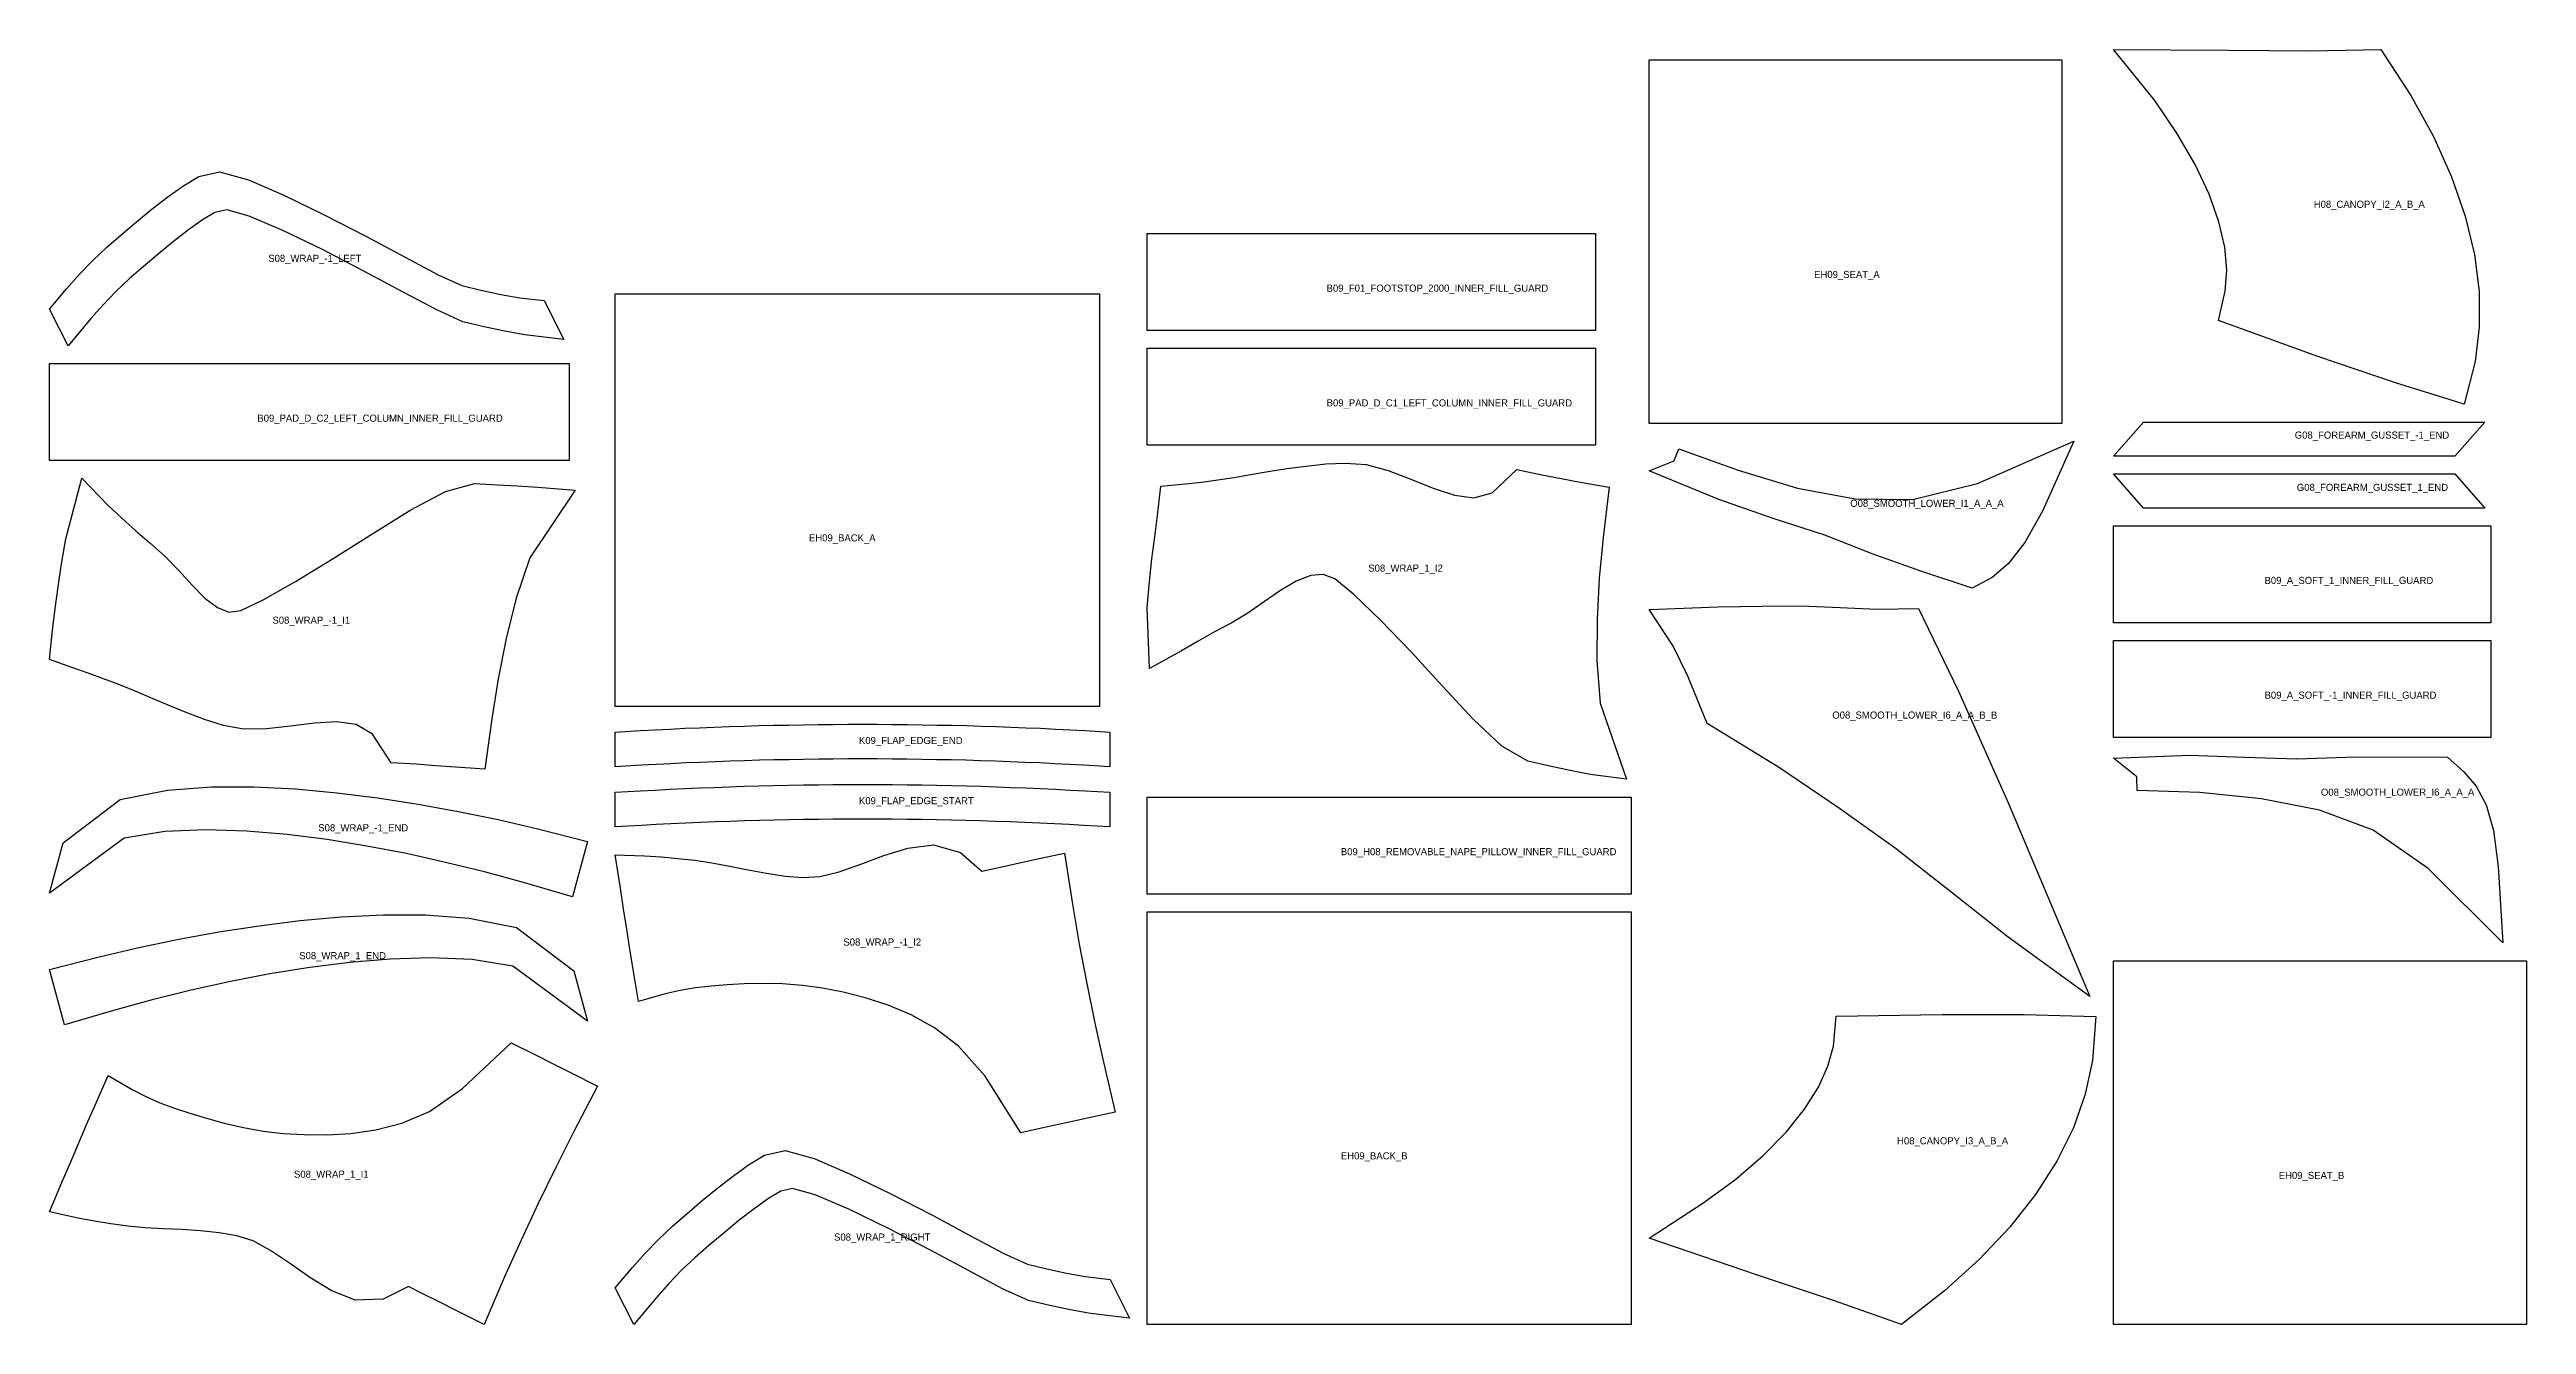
# Model space of a CAD drawing. Header units: millimetres. Extents: x 15 to 21550, y 15 to 1461.
# Drawn here: x 15520 to 18304, y 15 to 1448 of the extents above; entities that cross this region are included whole.
import ezdxf

# ---------------------------------------------------------------- set-up
doc = ezdxf.new("R2010")
doc.units = ezdxf.units.MM

msp = doc.modelspace()

# ---------------------------------------------------------------- texts
for s, p in [('H08_CANOPY_I2_A_B_A', (18064.7, 1270.5)), ('S08_WRAP_-1_LEFT', (15765.4, 1209.7)), ('EH09_SEAT_A', (17503.1, 1191.6)), ('B09_F01_FOOTSTOP_2000_INNER_FILL_GUARD', (16955.1, 1176.2)), ('B09_PAD_D_C2_LEFT_COLUMN_INNER_FILL_GUARD', (15753.1, 1030)), ('B09_PAD_D_C1_LEFT_COLUMN_INNER_FILL_GUARD', (16955.1, 1047.2)), ('G08_FOREARM_GUSSET_-1_END', (18043.4, 1011)), ('G08_FOREARM_GUSSET_1_END', (18045.7, 952.2)), ('O08_SMOOTH_LOWER_I1_A_A_A', (17543.7, 934.3)), ('EH09_BACK_A', (16373.2, 895.4)), ('S08_WRAP_1_I2', (17001.9, 861.4)), ('B09_A_SOFT_1_INNER_FILL_GUARD', (18009.4, 847.6)), ('S08_WRAP_-1_I1', (15770.1, 802.9)), ('B09_A_SOFT_-1_INNER_FILL_GUARD', (18009.4, 718.6)), ('O08_SMOOTH_LOWER_I6_A_A_B_B', (17523.5, 696.2)), ('K09_FLAP_EDGE_END', (16429.4, 667.6)), ('O08_SMOOTH_LOWER_I6_A_A_A', (18072.8, 609.5)), ('K09_FLAP_EDGE_START', (16429.4, 599.9)), ('S08_WRAP_-1_END', (15821.6, 569.5)), ('B09_H08_REMOVABLE_NAPE_PILLOW_INNER_FILL_GUARD', (16971.1, 542.6)), ('S08_WRAP_-1_I2', (16411.9, 441)), ('S08_WRAP_1_END', (15800.2, 425.7)), ('H08_CANOPY_I3_A_B_A', (17596.3, 217.5)), ('EH09_BACK_B', (16971.1, 200.6)), ('S08_WRAP_1_I1', (15794.3, 180)), ('EH09_SEAT_B', (18025.4, 178.6)), ('S08_WRAP_1_RIGHT', (16401.4, 109.3))]:
    msp.add_text(s, height=8).set_placement(p)

# ---------------------------------------------------------------- linework, layer by layer
for points in [[(17839.8, 1448.5), (17968, 1447.8), (18060.2, 1447.2), (18140, 1448.5), (18173.7, 1396.9), (18199.2, 1350.8), (18219.6, 1305.4), (18235.1, 1261.1), (18245.4, 1217.9), (18250.6, 1176.3), (18250.8, 1136.2), (18246.1, 1097.9), (18233.9, 1049.6), (18156.7, 1073.6), (18069.5, 1103.2), (17957.6, 1144), (17965.3, 1176.9), (17966.9, 1200.3), (17964.6, 1226.2), (17958.2, 1254.7), (17947.2, 1285.8), (17931.5, 1319.1), (17911, 1354.3), (17885.9, 1391), (17839.8, 1448.5)], [(17317.5, 1028), (17317.5, 1437), (17781.5, 1437), (17781.5, 1028), (17317.5, 1028)], [(15519.5, 1156.6), (15538.6, 1179.4), (15553.2, 1195.8), (15568.2, 1211.4), (15583.9, 1226.2), (15600.2, 1240.3), (15617.3, 1254.8), (15634.9, 1269.2), (15652.4, 1282.8), (15669.4, 1294.8), (15687.3, 1305.7), (15710.4, 1311), (15743, 1301.9), (15782.9, 1284.9), (15828.2, 1262.8), (15875.2, 1238.5), (15919.4, 1214.9), (15956.3, 1195.1), (15982.8, 1183.2), (16004.5, 1178), (16026.7, 1173.2), (16048.2, 1169.3), (16075.6, 1166.2), (16097.5, 1122.6), (16053.7, 1127.7), (16031, 1131.8), (16008.1, 1136.8), (15984, 1142.5), (15954.7, 1155.7), (15917, 1175.8), (15873, 1199.4), (15826.5, 1223.5), (15781.9, 1245.1), (15744, 1261.3), (15718.8, 1268.4), (15705.4, 1265.3), (15691.6, 1256.9), (15675.7, 1245.6), (15658.8, 1232.6), (15641.6, 1218.5), (15624.8, 1204.2), (15609, 1190.5), (15594.1, 1176.5), (15579.8, 1161.6), (15565.8, 1145.9), (15540.3, 1115.4), (15519.5, 1156.6)], [(16753.5, 1132.6), (16753.5, 1241.6), (17257.5, 1241.6), (17257.5, 1132.6), (16753.5, 1132.6)], [(16155.5, 709.8), (16155.5, 1173.8), (16699.6, 1173.8), (16699.6, 709.8), (16155.5, 709.8)], [(15519.5, 986.4), (15519.5, 1095.4), (16103.5, 1095.4), (16103.5, 986.4), (15519.5, 986.4)], [(16753.5, 1003.6), (16753.5, 1112.6), (17257.5, 1112.6), (17257.5, 1003.6), (16753.5, 1003.6)], [(17345.6, 986.2), (17345.6, 986.3), (17351.2, 999.7), (17417.6, 975.5), (17484.3, 955.2), (17549.3, 943.4), (17613.8, 942.4), (17686.8, 960.6), (17795, 1008), (17759.8, 929.5), (17739.9, 894.1), (17721.4, 870.1), (17703.2, 854.8), (17680.9, 842.9), (17622.9, 862), (17568.4, 881.3), (17515.2, 902.6), (17457.1, 921.1), (17395.8, 942.6), (17317.5, 974.8), (17345.6, 986.2)], [(17873.3, 1029.6), (17900.7, 1029.6), (17922.7, 1029.6), (17944.7, 1029.6), (17966.7, 1029.6), (17988.7, 1029.6), (18010.6, 1029.6), (18032.6, 1029.6), (18054.6, 1029.6), (18076.6, 1029.6), (18098.6, 1029.6), (18120.6, 1029.6), (18142.6, 1029.6), (18164.5, 1029.6), (18186.5, 1029.6), (18208.5, 1029.6), (18256.9, 1029.6), (18223.5, 991.3), (18196, 991.3), (18174, 991.3), (18152.1, 991.3), (18130.1, 991.3), (18108.1, 991.3), (18086.1, 991.3), (18064.1, 991.3), (18042.1, 991.3), (18020.1, 991.3), (17998.2, 991.3), (17976.2, 991.3), (17954.2, 991.3), (17932.2, 991.3), (17910.2, 991.3), (17888.2, 991.3), (17839.8, 991.3), (17873.3, 1029.6)], [(16768.9, 957.6), (16796.6, 960), (16814.6, 962.1), (16832.7, 964.6), (16850.9, 967.4), (16869.6, 970.5), (16889.4, 974), (16910.5, 977.3), (16932.2, 980.2), (16954.2, 982.5), (16976.5, 983.6), (16999.5, 981.8), (17024.3, 975), (17049.7, 965.4), (17074.9, 955.3), (17099, 947.3), (17120.7, 944.3), (17141, 949.9), (17169, 976.4), (17196.9, 970.4), (17218.6, 966.1), (17240.1, 962.1), (17272.7, 956.4), (17265.8, 899.7), (17261.6, 854.2), (17259.1, 808.2), (17258.9, 761.4), (17262.6, 713.6), (17292.2, 628), (17251.3, 633.3), (17228.7, 637.8), (17206, 642.8), (17181.2, 648.3), (17152.1, 665.4), (17119.8, 695.4), (17085.5, 732.5), (17050.1, 771.2), (17015.5, 806.9), (16985.5, 835.6), (16964.2, 853.2), (16951.2, 858.3), (16937.2, 857), (16920.8, 850.6), (16903.4, 840.2), (16885.2, 827.7), (16866.5, 814.8), (16847.7, 803.7), (16829.2, 793.6), (16810.8, 783.2), (16792.1, 772.6), (16756.1, 752.5), (16753.5, 821.3), (16756, 850.2), (16758.8, 876), (16761.8, 900.6), (16764.8, 924.5), (16768.9, 957.6)], [(15555.9, 966.4), (15585.5, 935.9), (15600.8, 921.5), (15616.5, 907.5), (15632.4, 893.9), (15648.6, 879.4), (15664.6, 863), (15679.7, 846.4), (15694.2, 831.8), (15708.3, 821), (15721.2, 816), (15734.7, 817.6), (15759.7, 829.7), (15795.9, 850.2), (15838.4, 876.1), (15882.8, 904.2), (15925.6, 930.9), (15964.5, 951.7), (15997.3, 960.4), (16022.6, 959.1), (16045.7, 958), (16068.3, 956.5), (16110.2, 953.2), (16059.3, 877.1), (16044, 831.8), (16032.7, 786.3), (16023.9, 741.1), (16016.6, 695.9), (16008.8, 639.5), (15975.9, 641.7), (15953.9, 643.2), (15931.8, 644.8), (15903.5, 646.5), (15882.5, 678.7), (15864.3, 689.6), (15842.5, 692.4), (15817.3, 691), (15790.4, 687.8), (15763.4, 684.9), (15737.6, 684.5), (15714.9, 688.5), (15693.6, 695.3), (15673, 703.1), (15652.8, 711.4), (15633.3, 719.7), (15614.9, 727.4), (15597.4, 734.4), (15580.2, 740.9), (15562.9, 747.3), (15545.7, 753.4), (15519.5, 762.7), (15523, 795.8), (15525.9, 819.9), (15529.2, 844.5), (15533, 870.1), (15537.7, 898.5), (15555.9, 966.4)], [(17839.8, 971.3), (17888.2, 971.3), (17910.2, 971.3), (17954.2, 971.3), (17976.2, 971.3), (17998.2, 971.3), (18020.1, 971.3), (18042.1, 971.3), (18064.1, 971.3), (18086.1, 971.3), (18108.1, 971.3), (18130.1, 971.3), (18152.1, 971.3), (18174, 971.3), (18196, 971.3), (18223.5, 971.3), (18256.9, 933), (18208.5, 933), (18186.5, 933), (18164.5, 933), (18142.6, 933), (18120.6, 933), (18098.6, 933), (18076.6, 933), (18054.6, 933), (18032.6, 933), (18010.6, 933), (17988.7, 933), (17966.7, 933), (17944.7, 933), (17922.7, 933), (17900.7, 933), (17873.3, 933), (17839.8, 971.3)], [(17839.8, 804), (17839.8, 913), (18263.8, 913), (18263.8, 804), (17839.8, 804)], [(17317.5, 819), (17395.3, 821.9), (17444.6, 822.5), (17488.6, 822.9), (17532.3, 821.1), (17573.8, 819.4), (17620.3, 819.9), (17665.3, 727.1), (17721.7, 600.8), (17813.2, 383.6), (17721.4, 450.3), (17658.5, 500), (17594.1, 550.6), (17531.8, 595.2), (17463, 641.5), (17383, 690.6), (17361, 744.1), (17344.3, 778.4), (17317.5, 819)], [(17839.8, 675), (17839.8, 784), (18263.8, 784), (18263.8, 675), (17839.8, 675)], [(16155.5, 681.1), (16183.5, 682.7), (16200.2, 683.7), (16216.8, 684.5), (16233.5, 685.3), (16250.2, 686), (16266.8, 686.7), (16283.5, 687.3), (16300.2, 687.8), (16316.9, 688.3), (16333.5, 688.7), (16350.2, 689), (16366.9, 689.3), (16383.5, 689.5), (16400.2, 689.7), (16416.9, 689.8), (16433.5, 689.8), (16450.2, 689.8), (16466.9, 689.7), (16483.6, 689.5), (16500.2, 689.3), (16516.9, 689), (16533.6, 688.7), (16550.2, 688.3), (16566.9, 687.8), (16583.6, 687.3), (16600.2, 686.7), (16616.9, 686), (16633.6, 685.3), (16650.3, 684.5), (16666.9, 683.7), (16683.6, 682.7), (16711.5, 681.1), (16711.5, 642.1), (16682.2, 643.8), (16665.7, 644.7), (16649.1, 645.5), (16632.5, 646.3), (16615.9, 647), (16599.3, 647.7), (16582.8, 648.3), (16566.2, 648.8), (16549.6, 649.3), (16533, 649.7), (16516.4, 650), (16499.9, 650.3), (16483.3, 650.5), (16466.7, 650.7), (16450.1, 650.8), (16433.5, 650.8), (16417, 650.8), (16400.4, 650.7), (16383.8, 650.5), (16367.2, 650.3), (16350.6, 650), (16334.1, 649.7), (16317.5, 649.3), (16300.9, 648.8), (16284.3, 648.3), (16267.7, 647.7), (16251.2, 647), (16234.6, 646.3), (16218, 645.5), (16201.4, 644.7), (16184.8, 643.8), (16155.5, 642.1), (16155.5, 681.1)], [(17839.8, 651.9), (17925.1, 655), (17987.4, 653), (18045.8, 651), (18101, 653), (18156.6, 653.4), (18215, 653), (18233.5, 636.4), (18247.2, 620.4), (18258.4, 599.3), (18266.6, 570.3), (18272.1, 530.1), (18277.2, 444), (18193.2, 527.5), (18131.6, 570.7), (18071.1, 593.3), (18006.1, 606), (17936.7, 613), (17866.2, 615.4), (17865.9, 630.2), (17865.9, 630.6), (17839.8, 651.9)], [(15534.7, 556.4), (15599.1, 605.2), (15652.2, 615.8), (15701.4, 619.4), (15749.2, 619.5), (15796.1, 617.2), (15842.5, 612.9), (15888.3, 607.2), (15933.8, 600.1), (15978.9, 591.9), (16023.7, 582.6), (16068.3, 572.2), (16124.1, 557.9), (16107.4, 495.7), (16052.2, 512), (16008.6, 523.8), (15964.8, 534.6), (15920.7, 544.4), (15876.3, 552.9), (15831.7, 560.2), (15786.7, 565.9), (15741.2, 569.8), (15695.4, 571.3), (15649, 569.4), (15603.4, 561.7), (15519.5, 500), (15534.7, 556.4)], [(16155.5, 613.4), (16183.5, 615), (16200.2, 615.9), (16216.8, 616.8), (16233.5, 617.6), (16250.2, 618.3), (16266.8, 618.9), (16283.5, 619.5), (16300.2, 620.1), (16316.9, 620.5), (16333.5, 620.9), (16350.2, 621.3), (16366.9, 621.6), (16383.5, 621.8), (16400.2, 622), (16416.9, 622), (16433.5, 622.1), (16450.2, 622), (16466.9, 622), (16483.6, 621.8), (16500.2, 621.6), (16516.9, 621.3), (16533.6, 620.9), (16550.2, 620.5), (16566.9, 620.1), (16583.6, 619.5), (16600.2, 618.9), (16616.9, 618.3), (16633.6, 617.6), (16650.3, 616.8), (16666.9, 615.9), (16683.6, 615), (16711.5, 613.4), (16711.5, 574.4), (16682.2, 576.1), (16665.7, 577), (16649.1, 577.8), (16632.5, 578.6), (16615.9, 579.3), (16599.3, 580), (16582.8, 580.6), (16566.2, 581.1), (16549.6, 581.6), (16533, 582), (16516.4, 582.3), (16499.9, 582.6), (16483.3, 582.8), (16466.7, 583), (16450.1, 583), (16433.5, 583.1), (16417, 583), (16400.4, 583), (16383.8, 582.8), (16367.2, 582.6), (16350.6, 582.3), (16334.1, 582), (16317.5, 581.6), (16300.9, 581.1), (16284.3, 580.6), (16267.7, 580), (16251.2, 579.3), (16234.6, 578.6), (16218, 577.8), (16201.4, 577), (16184.8, 576.1), (16155.5, 574.4), (16155.5, 613.4)], [(16753.5, 499), (16753.5, 608), (17297.5, 608), (17297.5, 499), (16753.5, 499)], [(16155.5, 543.1), (16188.5, 541.9), (16207.1, 540.7), (16225.9, 539.1), (16244.8, 537), (16264, 534.1), (16284.1, 530.3), (16304.7, 526.2), (16325.6, 522.3), (16346.4, 519.2), (16366.3, 517.5), (16385.5, 518.5), (16407.1, 524), (16431.5, 532.7), (16457.3, 542.4), (16484.3, 550.7), (16513.1, 554.4), (16543.5, 545.7), (16567.4, 524.7), (16583.3, 528.2), (16605.1, 533), (16626.6, 537.7), (16660.4, 545), (16669.3, 487.4), (16677, 442.7), (16685.5, 398.3), (16694.7, 353.9), (16704.4, 309.8), (16717.5, 253.7), (16684.3, 246.5), (16662.8, 241.8), (16641.2, 237.1), (16611.4, 230.6), (16571.1, 294), (16541.3, 328.1), (16514.4, 348.6), (16488.2, 363.3), (16462.1, 374.1), (16436.3, 382.3), (16411.5, 388.5), (16388.5, 393.2), (16365.9, 396.3), (16343.4, 397.9), (16321.4, 398.3), (16300.5, 397.9), (16281.1, 396.9), (16263.1, 395.5), (16245.7, 393.4), (16228.6, 390.5), (16211.6, 386.7), (16181.6, 378.3), (16175.7, 414.1), (16172, 436.8), (16168.4, 459.6), (16164.8, 482.5), (16161.3, 505.5), (16155.5, 543.1)], [(15519.5, 414.1), (15575.4, 428.4), (15619.9, 438.8), (15664.7, 448.1), (15709.9, 456.3), (15755.3, 463.4), (15801.2, 469.1), (15847.5, 473.3), (15894.5, 475.7), (15942.3, 475.6), (15991.4, 471.9), (16044.5, 461.4), (16109, 412.5), (16124.1, 356.2), (16040.3, 417.9), (15994.6, 425.5), (15948.3, 427.4), (15902.4, 425.9), (15857, 422), (15812, 416.3), (15767.3, 409.1), (15722.9, 400.5), (15678.8, 390.8), (15635, 380), (15591.5, 368.2), (15536.2, 351.8), (15519.5, 414.1)], [(16753.5, 15), (16753.5, 479), (17297.5, 479), (17297.5, 15), (16753.5, 15)], [(17839.8, 15), (17839.8, 424), (18303.8, 424), (18303.8, 15), (17839.8, 15)], [(17527.8, 361.6), (17647, 363.6), (17739.1, 363.6), (17819.8, 361.4), (17816, 311.8), (17807.9, 274), (17794.5, 236.2), (17775.9, 198.6), (17752, 161.2), (17723, 124.3), (17688.8, 88.1), (17649.7, 52.9), (17601.2, 15), (17526, 41.6), (17438.4, 70.8), (17317.5, 112.2), (17379.1, 152), (17415, 178.4), (17445.9, 205), (17471.7, 231.3), (17492.3, 257), (17507.9, 281.8), (17518.6, 305.4), (17524.8, 327.9), (17527.8, 361.6)], [(15585.3, 294.9), (15612.3, 279.2), (15627.8, 271.3), (15643.6, 264.3), (15660, 258.2), (15677.1, 252.5), (15695.8, 246.8), (15716, 241.3), (15737.4, 236.3), (15759.6, 232.3), (15782.2, 229.7), (15805.7, 228.5), (15831.3, 228.3), (15858.3, 229.9), (15886.3, 233.9), (15915.4, 241.5), (15946.5, 254.6), (15983.9, 280.2), (16038.4, 331.8), (16065.8, 318), (16085.5, 308.1), (16105.1, 298.3), (16135.5, 283), (16108.9, 232), (16088.6, 191.6), (16068.8, 150.9), (16049.6, 109.9), (16031, 68.6), (16008.1, 15), (15977.2, 30.4), (15957.5, 40.3), (15937.6, 50.2), (15923, 57.6), (15894.6, 43.3), (15863, 42.5), (15836, 53.2), (15812, 68), (15789.3, 83.9), (15767.9, 98.3), (15748.3, 109), (15730, 114.7), (15710.3, 118.1), (15689.4, 120.3), (15668.2, 121.6), (15647.2, 122.6), (15626.9, 123.7), (15607.5, 125.5), (15588.6, 128), (15570, 131), (15551.6, 134.5), (15519.5, 141.6), (15534.2, 176.5), (15543.3, 198), (15552.4, 219.3), (15561.6, 240.5), (15570.8, 261.5), (15585.3, 294.9)], [(16155.5, 56.2), (16174.7, 79), (16189.2, 95.3), (16204.3, 111), (16219.9, 125.7), (16236.2, 139.8), (16253.3, 154.4), (16270.9, 168.8), (16288.4, 182.3), (16305.4, 194.4), (16323.3, 205.3), (16346.4, 210.6), (16379.1, 201.5), (16418.9, 184.4), (16464.3, 162.4), (16511.2, 138.1), (16555.4, 114.4), (16592.3, 94.7), (16618.8, 82.8), (16640.5, 77.6), (16662.7, 72.7), (16684.2, 68.9), (16711.6, 65.7), (16733.5, 22.2), (16689.7, 27.3), (16667, 31.3), (16644.1, 36.3), (16620.1, 42.1), (16590.7, 55.2), (16553.1, 75.4), (16509, 99), (16462.5, 123), (16417.9, 144.7), (16380.1, 160.9), (16354.8, 168), (16341.5, 164.9), (16327.6, 156.5), (16311.7, 145.2), (16294.8, 132.1), (16277.7, 118.1), (16260.8, 103.8), (16245, 90.1), (16230.1, 76.1), (16215.8, 61.2), (16201.8, 45.4), (16176.3, 15), (16155.5, 56.2)]]:
    msp.add_lwpolyline(points, close=True)

msp.set_redraw_order([(e.dxf.handle, doc.entitydb.next_handle()) for e in msp.query("TEXT MTEXT ATTDEF DIMENSION ARC_DIMENSION")])  # texts and dimensions are drawn at this point

doc.saveas('drawing.dxf')
